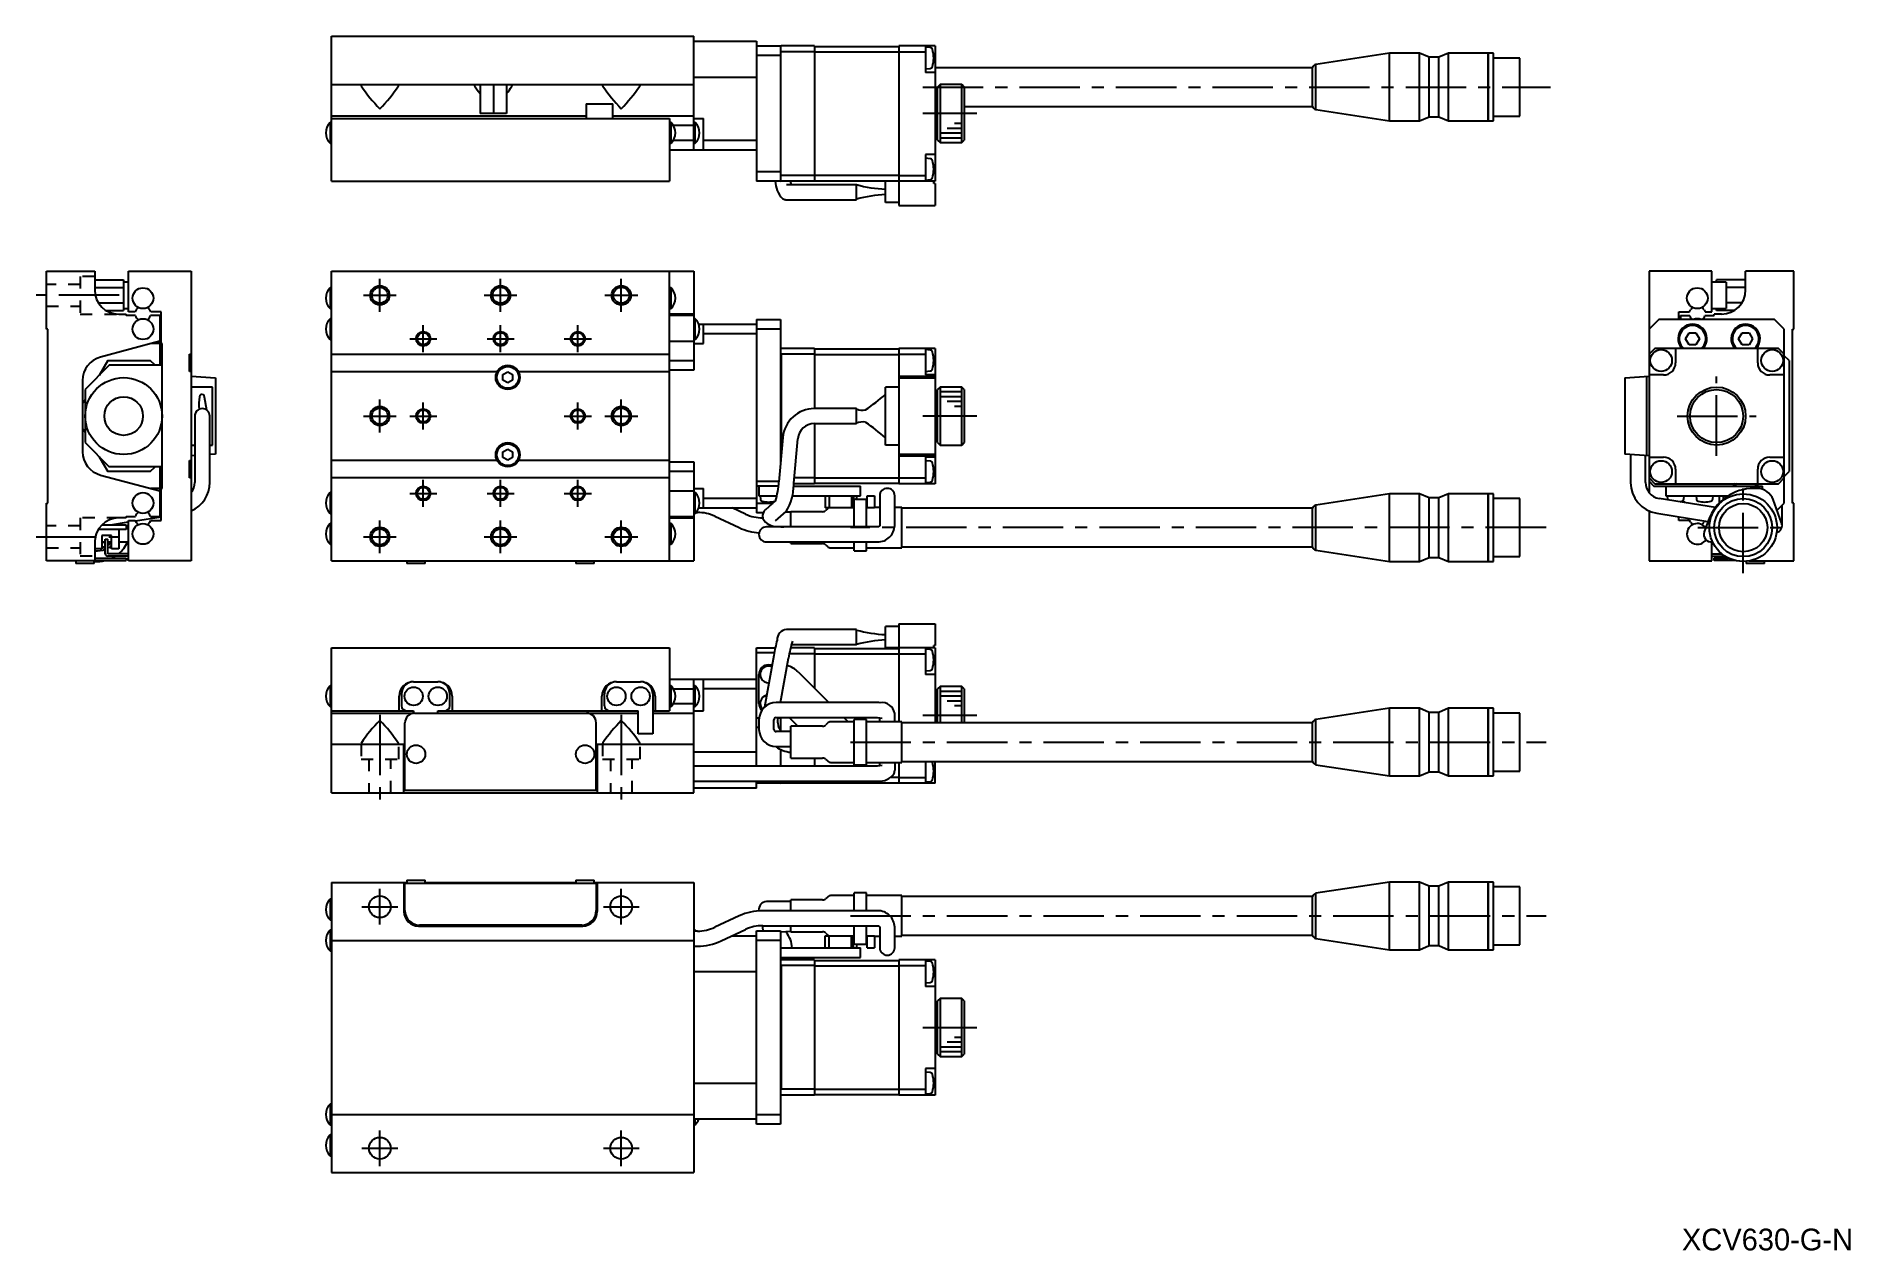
# Model space of a CAD drawing. Extents: x 32 to 407, y 17 to 268.
import ezdxf

# ---------------------------------------------------------------- set-up
doc = ezdxf.new("R2010")
doc.units = 0
doc.header["$LTSCALE"] = 10
doc.linetypes.add('CENTER', pattern=[2, 1.25, -0.25, 0.25, -0.25])
doc.linetypes.add('DOT', pattern=[0.5, 0.25, -0.25])
doc.layers.add('1', color=7, linetype='CONTINUOUS')
doc.styles.get("Standard").update_dxf_attribs({"font": 'FGP教科書体NT-M'})

msp = doc.modelspace()

# ---------------------------------------------------------------- texts
at = {"layer": '1', "color": 7}
msp.add_text('XCV630-G-N', height=4.5, dxfattribs=at).set_placement((372.478125, 16.993359))

# ---------------------------------------------------------------- linework, layer by layer
at = {"layer": '1', "color": 7, "linetype": 'CONTINUOUS'}
for p, q in [((92.844871, 268.311825), (167.844871, 268.311825)), ((92.844871, 238.311825), (92.844871, 268.311825)), ((167.844871, 244.811825), (167.844871, 268.311825)), ((167.844871, 267.311825), (180.844871, 267.311825)), ((180.844871, 267.311825), (180.844871, 238.311825)), ((180.844871, 266.311825), (185.844871, 266.311825)), ((185.844871, 264.311825), (180.844871, 264.311825)), ((185.944871, 266.311825), (185.844871, 266.211825)), ((185.844871, 266.311825), (185.844871, 238.311825)), ((192.844871, 265.111825), (185.844871, 265.111825)), ((192.844871, 266.311825), (185.944871, 266.311825)), ((192.844871, 266.311825), (192.844871, 238.311825)), ((192.844871, 266.211825), (210.344871, 266.211825)), ((192.844871, 265.070404), (210.344871, 265.070404)), ((210.344871, 266.311825), (210.344871, 233.311825)), ((217.844871, 266.311825), (210.344871, 266.311825)), ((210.344871, 265.111825), (215.844871, 265.111825)), ((215.844871, 266.311825), (215.844871, 260.811825)), ((216.830151, 265.975624), (215.844871, 266.061825)), ((217.844871, 266.311825), (217.844871, 238.311825)), ((311.930657, 264.811824), (296.696675, 262.496151)), ((311.930657, 250.811826), (311.930657, 264.811824)), ((318.123656, 264.811824), (311.930657, 264.811824)), ((318.123656, 250.811826), (318.123656, 264.811824)), ((320.123656, 263.961825), (318.123656, 264.811824)), ((320.123656, 251.661825), (320.123656, 263.961825)), ((322.123656, 263.961825), (320.123656, 263.961825)), ((324.123656, 264.811824), (322.123656, 263.961825)), ((322.123656, 251.661825), (322.123656, 263.961825)), ((324.123656, 250.811826), (324.123656, 264.811824)), ((332.380656, 264.811824), (324.123656, 264.811824)), ((332.380656, 250.811826), (332.380656, 264.811824)), ((332.430656, 264.761824), (332.380656, 264.811824)), ((332.430656, 250.811826), (332.430656, 264.811824)), ((333.430658, 264.811824), (332.430656, 264.811824)), ((333.430658, 250.811826), (333.430658, 264.811824)), ((338.930659, 263.811823), (333.430658, 263.811823)), ((338.930659, 251.811827), (338.930659, 263.811823)), ((180.844871, 259.811825), (167.844871, 259.811825)), ((215.844871, 261.561825), (216.830151, 261.648026)), ((217.844871, 260.811825), (215.844871, 260.811825)), ((295.973001, 261.811825), (217.844871, 261.811825)), ((295.973001, 253.811825), (295.973001, 261.811825)), ((296.696675, 253.1275), (296.696675, 262.496151)), ((92.844871, 258.311825), (167.844871, 258.311825)), ((99.103214, 258.311825), (98.944871, 258.189307)), ((98.944871, 258.189307), (98.964642, 258.083965)), ((106.744871, 258.189323), (106.586528, 258.311825)), ((106.721617, 258.073507), (106.744871, 258.189323)), ((122.603214, 258.311825), (122.444871, 258.189308)), ((122.444871, 258.189308), (122.474888, 258.05464)), ((123.594871, 258.311825), (123.594871, 252.311825)), ((126.344871, 258.311825), (126.344871, 252.311825)), ((129.094871, 258.311825), (129.094871, 252.311825)), ((130.244871, 258.189307), (130.086528, 258.311825)), ((130.173891, 257.960684), (130.22815, 258.093689)), ((130.22815, 258.093689), (130.244871, 258.189307)), ((149.103214, 258.311825), (148.944871, 258.189308)), ((148.944871, 258.189308), (148.974888, 258.05464)), ((156.744871, 258.189307), (156.586528, 258.311825)), ((156.673891, 257.960684), (156.72815, 258.093689)), ((156.72815, 258.093689), (156.744871, 258.189307)), ((218.844871, 258.311825), (218.344871, 257.811825)), ((218.344871, 246.811825), (218.344871, 257.811825)), ((223.344871, 258.311825), (218.844871, 258.311825)), ((218.844871, 258.311825), (218.844871, 246.311825)), ((223.844871, 257.811825), (223.344871, 258.311825)), ((223.344871, 246.311825), (223.344871, 258.311825)), ((223.844871, 257.811825), (223.844871, 246.811825)), ((145.594871, 251.811825), (92.844871, 251.811825)), ((129.094871, 252.311825), (123.594871, 252.311825)), ((145.594871, 254.311825), (151.094871, 254.311825)), ((145.594871, 254.311825), (145.594871, 251.311825)), ((151.094871, 251.311825), (151.094871, 254.311825)), ((167.844871, 251.811825), (151.094871, 251.811825)), ((218.344871, 254.811825), (217.844871, 254.811825)), ((223.844871, 253.811825), (295.973001, 253.811825)), ((296.696675, 253.1275), (311.930657, 250.811826)), ((333.430658, 251.811827), (338.930659, 251.811827)), ((92.552623, 250.461825), (92.552623, 246.161825)), ((92.844871, 250.461825), (92.552623, 250.461825)), ((92.844871, 251.311825), (162.844871, 251.311825)), ((162.844871, 251.311825), (162.844871, 238.311825)), ((163.137119, 250.461825), (162.844871, 250.461825)), ((163.137119, 246.161825), (163.137119, 250.461825)), ((167.844871, 249.848105), (163.62166, 249.848105)), ((167.844871, 251.311825), (169.844871, 251.311825)), ((168.137119, 250.461825), (167.844871, 250.461825)), ((168.137119, 246.161825), (168.137119, 250.461825)), ((169.844871, 244.811825), (169.844871, 251.311825)), ((217.844871, 249.811825), (218.344871, 249.811825)), ((311.930657, 250.811826), (318.123656, 250.811826)), ((318.123656, 250.811826), (320.123656, 251.661825)), ((320.123656, 251.661825), (322.123656, 251.661825)), ((322.123656, 251.661825), (324.123656, 250.811826)), ((324.123656, 250.811826), (332.380656, 250.811826)), ((332.380656, 250.811826), (332.430656, 250.861826)), ((332.430656, 250.811826), (333.430658, 250.811826)), ((92.552623, 246.161825), (92.844871, 246.161825)), ((162.844871, 246.161825), (163.137119, 246.161825)), ((162.844871, 244.811825), (180.844871, 244.811825)), ((167.844871, 246.775545), (163.62166, 246.775545)), ((167.844871, 246.161825), (168.137119, 246.161825)), ((169.844871, 246.811825), (180.844871, 246.811825)), ((218.344871, 246.811825), (218.844871, 246.311825)), ((218.844871, 246.311825), (223.344871, 246.311825)), ((223.344871, 246.311825), (223.844871, 246.811825)), ((217.844871, 243.811825), (215.844871, 243.811825)), ((215.844871, 243.811825), (215.844871, 238.311825)), ((216.830151, 242.975624), (215.844871, 243.061825)), ((92.844871, 238.311825), (162.844871, 238.311825)), ((180.844871, 240.311825), (185.844871, 240.311825)), ((185.844871, 238.311825), (180.844871, 238.311825)), ((192.844871, 239.511825), (185.844871, 239.511825)), ((185.844871, 238.411825), (185.944871, 238.311825)), ((192.844871, 238.311825), (185.944871, 238.311825)), ((201.544871, 237.586825), (187.043634, 237.586825)), ((188.073769, 237.58601), (187.893843, 238.311043)), ((192.844871, 239.553246), (210.344871, 239.553246)), ((192.844871, 238.411825), (210.344871, 238.411825)), ((201.544871, 234.486825), (201.544871, 237.611825)), ((207.544871, 233.911825), (207.544871, 238.311825)), ((217.844871, 238.311825), (207.544871, 238.311825)), ((210.344871, 239.511825), (215.844871, 239.511825)), ((215.844871, 238.561825), (216.830151, 238.648026)), ((217.544871, 237.811825), (217.544871, 238.311825)), ((217.844871, 237.811825), (217.544871, 237.811825)), ((217.844871, 237.811825), (217.844871, 233.311825)), ((186.197452, 234.729497), (186.330415, 234.655247)), ((186.330415, 234.655247), (186.482416, 234.588999)), ((186.482416, 234.588999), (186.642752, 234.538163)), ((186.642752, 234.538163), (186.807838, 234.50441)), ((186.807838, 234.50441), (186.940571, 234.490171)), ((186.940571, 234.490171), (187.043634, 234.486825)), ((187.043634, 234.486825), (201.544871, 234.486825)), ((210.344871, 233.911825), (207.544871, 233.911825)), ((210.344871, 233.311825), (217.844871, 233.311825)), ((33.789491, 207.701919), (33.789491, 219.701919)), ((33.789491, 219.701919), (43.789491, 219.701919)), ((43.789491, 219.701919), (43.789491, 215.801919)), ((50.789491, 211.301919), (50.789491, 219.701919)), ((50.789491, 219.701919), (63.789491, 219.701919)), ((63.789491, 219.701919), (63.789491, 159.701919)), ((92.844871, 219.701919), (167.844871, 219.701919)), ((92.844871, 159.701919), (92.844871, 219.701919)), ((162.844871, 159.701919), (162.844871, 219.701919)), ((167.844871, 219.701919), (167.844871, 199.201919)), ((378.670405, 219.701919), (365.670405, 219.701919)), ((365.670405, 219.701919), (365.670405, 173.866404)), ((378.670405, 211.301919), (378.670405, 219.701919)), ((395.670405, 219.701919), (385.670405, 219.701919)), ((385.670405, 215.801919), (385.670405, 219.701919)), ((395.670405, 207.701919), (395.670405, 219.701919)), ((43.789491, 217.877345), (49.789491, 217.877345)), ((43.789491, 216.289632), (49.789491, 216.289632)), ((49.789491, 217.877345), (49.789491, 211.526492)), ((50.789491, 217.451919), (49.789491, 217.451919)), ((92.844871, 216.251919), (92.552623, 216.251919)), ((92.552623, 216.251919), (92.552623, 211.951919)), ((163.137119, 216.251919), (162.844871, 216.251919)), ((163.137119, 211.951919), (163.137119, 216.251919)), ((381.670405, 217.451919), (378.670405, 217.451919)), ((379.670405, 217.451919), (379.670405, 217.877345)), ((385.670405, 217.877345), (379.670405, 217.877345)), ((381.670405, 217.451919), (381.670405, 211.951919)), ((385.670405, 216.289632), (381.670405, 216.289632)), ((44.573586, 213.114206), (49.789491, 213.114206)), ((46.198123, 211.526492), (49.789491, 211.526492)), ((48.789491, 210.801919), (50.289491, 210.801919)), ((49.789491, 211.951919), (50.789491, 211.951919)), ((50.289491, 210.501919), (50.289491, 210.801919)), ((52.253211, 210.501919), (50.289491, 210.501919)), ((52.180951, 211.301919), (50.789491, 211.301919)), ((52.388852, 211.662014), (52.180951, 211.301919)), ((55.398032, 211.301919), (55.190131, 211.662014)), ((57.289491, 210.501919), (55.325771, 210.501919)), ((57.589491, 211.301919), (55.398032, 211.301919)), ((57.289491, 210.501919), (57.289491, 200.201919)), ((57.589491, 204.701919), (57.589491, 211.301919)), ((92.552623, 211.951919), (92.844871, 211.951919)), ((162.844871, 211.951919), (163.137119, 211.951919)), ((167.844871, 210.801919), (162.844871, 210.801919)), ((167.844871, 210.501919), (162.844871, 210.501919)), ((371.870405, 211.301919), (374.061864, 211.301919)), ((371.870405, 209.701919), (371.870405, 211.301919)), ((372.170405, 210.501919), (372.170405, 209.701919)), ((372.170405, 210.501919), (374.134125, 210.501919)), ((374.061864, 211.301919), (374.269765, 211.662014)), ((377.071044, 211.662014), (377.278945, 211.301919)), ((377.206685, 210.501919), (379.170405, 210.501919)), ((377.278945, 211.301919), (378.670405, 211.301919)), ((378.670405, 211.951919), (381.670405, 211.951919)), ((379.170405, 210.501919), (379.170405, 210.801919)), ((380.670405, 210.801919), (379.170405, 210.801919)), ((379.670405, 211.526492), (379.670405, 211.951919)), ((383.260178, 211.526492), (379.670405, 211.526492)), ((384.886307, 213.114206), (381.670405, 213.114206)), ((34.089491, 207.701919), (33.789491, 207.701919)), ((34.089491, 171.701919), (34.089491, 207.701919)), ((52.750186, 209.701919), (53.000505, 209.701919)), ((54.578478, 209.701919), (54.828797, 209.701919)), ((57.289491, 209.701919), (57.589491, 209.701919)), ((92.844871, 209.851919), (92.552623, 209.851919)), ((92.552623, 209.851919), (92.552623, 205.551919)), ((168.137119, 209.851919), (167.844871, 209.851919)), ((168.137119, 205.551919), (168.137119, 209.851919)), ((168.873298, 208.701919), (180.844871, 208.701919)), ((169.844871, 204.701919), (169.844871, 208.701919)), ((180.844871, 206.701919), (169.844871, 206.701919)), ((180.844871, 209.701919), (185.844871, 209.701919)), ((180.844871, 209.701919), (180.844871, 169.701919)), ((185.844871, 207.701919), (180.844871, 207.701919)), ((185.844871, 209.701919), (185.844871, 180.054049)), ((367.670405, 209.701919), (365.670405, 207.701919)), ((391.670405, 209.701919), (367.670405, 209.701919)), ((373.227029, 205.701919), (373.948717, 206.951919)), ((373.948717, 206.951919), (375.392093, 206.951919)), ((375.392093, 206.951919), (376.11378, 205.701919)), ((384.227029, 205.701919), (384.948717, 206.951919)), ((384.948717, 206.951919), (386.392093, 206.951919)), ((386.392093, 206.951919), (387.11378, 205.701919)), ((393.670405, 207.701919), (391.670405, 209.701919)), ((393.670405, 171.701919), (393.670405, 207.701919)), ((395.370405, 207.701919), (395.670405, 207.701919)), ((395.370405, 171.701919), (395.370405, 207.701919)), ((57.289491, 205.201919), (44.995396, 201.907726)), ((57.289491, 204.701919), (55.423466, 204.701919)), ((57.789491, 204.701919), (57.589491, 204.701919)), ((57.789491, 174.701919), (57.789491, 204.701919)), ((92.552623, 205.551919), (92.844871, 205.551919)), ((162.844871, 205.201919), (167.844871, 205.201919)), ((167.844871, 205.551919), (168.137119, 205.551919)), ((167.844871, 204.701919), (169.844871, 204.701919)), ((192.844871, 203.701919), (185.844871, 203.701919)), ((192.844871, 203.701919), (192.844871, 191.251919)), ((192.844871, 203.601919), (210.344871, 203.601919)), ((217.844871, 203.701919), (210.344871, 203.701919)), ((210.344871, 203.701919), (210.344871, 175.701919)), ((215.844871, 203.701919), (215.844871, 198.201919)), ((216.830151, 203.365718), (215.844871, 203.451919)), ((217.844871, 203.701919), (217.844871, 175.701919)), ((366.870405, 203.701919), (365.670405, 202.501919)), ((392.470405, 203.701919), (366.870405, 203.701919)), ((371.170405, 203.701919), (371.170405, 200.701919)), ((373.948717, 204.451919), (373.227029, 205.701919)), ((375.392093, 204.451919), (373.948717, 204.451919)), ((376.11378, 205.701919), (375.392093, 204.451919)), ((384.948717, 204.451919), (384.227029, 205.701919)), ((386.392093, 204.451919), (384.948717, 204.451919)), ((387.11378, 205.701919), (386.392093, 204.451919)), ((388.170405, 200.701919), (388.170405, 203.701919)), ((393.670405, 202.501919), (392.470405, 203.701919)), ((46.789491, 200.201919), (41.789491, 195.201919)), ((46.485644, 201.201919), (44.704555, 198.116982)), ((46.485644, 201.201919), (55.289491, 201.201919)), ((57.789491, 200.201919), (46.789491, 200.201919)), ((56.289491, 200.201919), (55.289491, 201.201919)), ((63.439491, 198.901919), (63.439491, 202.501919)), ((63.439491, 202.501919), (63.789491, 202.501919)), ((63.789491, 199.951919), (63.439491, 199.951919)), ((92.844871, 202.501919), (162.844871, 202.501919)), ((162.844871, 201.201919), (167.844871, 201.201919)), ((167.844871, 199.201919), (162.844871, 199.201919)), ((185.844871, 202.601919), (185.944871, 202.501919)), ((185.944871, 202.501919), (185.944871, 181.197054)), ((192.844871, 202.501919), (185.944871, 202.501919)), ((192.844871, 202.460497), (210.344871, 202.460497)), ((210.344871, 202.501919), (215.844871, 202.501919)), ((394.670405, 201.201919), (393.670405, 202.201919)), ((394.670405, 201.201919), (394.670405, 178.201919)), ((41.289491, 197.078097), (41.289491, 182.325741)), ((63.789491, 198.901919), (63.439491, 198.901919)), ((63.789491, 197.951919), (68.789491, 197.602285)), ((68.189491, 195.701919), (63.789491, 195.701919)), ((68.189491, 183.701919), (68.189491, 195.701919)), ((68.789491, 197.602285), (68.789491, 181.801553)), ((92.844871, 198.901919), (127.1517, 198.901919)), ((128.344871, 198.279269), (129.344871, 198.856619)), ((128.344871, 197.124569), (128.344871, 198.279269)), ((129.344871, 196.547218), (128.344871, 197.124569)), ((129.344871, 198.856619), (130.344871, 198.279269)), ((130.344871, 197.124569), (129.344871, 196.547218)), ((130.344871, 198.279269), (130.344871, 197.124569)), ((131.538042, 198.901919), (162.844871, 198.901919)), ((207.544871, 183.701919), (207.544871, 195.701919)), ((210.344871, 195.701919), (207.544871, 195.701919)), ((210.344871, 197.951919), (217.544871, 197.951919)), ((210.344871, 197.602285), (217.844871, 197.602285)), ((215.844871, 198.951919), (216.830151, 199.03812)), ((217.844871, 198.201919), (215.844871, 198.201919)), ((217.544871, 197.916955), (217.544871, 197.951919)), ((217.844871, 197.916955), (217.544871, 197.916955)), ((218.844871, 195.701919), (218.344871, 195.201919)), ((218.844871, 195.701919), (218.844871, 183.701919)), ((223.344871, 195.701919), (218.844871, 195.701919)), ((223.344871, 183.701919), (223.344871, 195.701919)), ((223.844871, 195.201919), (223.344871, 195.701919)), ((360.670405, 197.602279), (365.670405, 197.951919)), ((360.670405, 197.602285), (360.670405, 181.801553)), ((365.170405, 197.916955), (365.170405, 181.486882)), ((368.670405, 198.201919), (365.670405, 198.201919)), ((393.670405, 198.201919), (390.670405, 198.201919)), ((41.789491, 193.067944), (41.289491, 192.201919)), ((41.789491, 195.201919), (41.789491, 184.201919)), ((66.99787, 190.933727), (66.509091, 193.590328)), ((218.344871, 192.201919), (217.844871, 192.201919)), ((218.344871, 184.201919), (218.344871, 195.201919)), ((223.844871, 195.201919), (223.844871, 184.201919)), ((64.514491, 189.701919), (64.514491, 175.971713)), ((67.614491, 175.971713), (67.614491, 189.701919)), ((201.544871, 191.251919), (192.826527, 191.251919)), ((192.826527, 188.151919), (201.544871, 188.151919)), ((192.844871, 188.151919), (192.844871, 175.701919)), ((201.544871, 188.151919), (201.544871, 191.251919)), ((203.398629, 188.442153), (203.491136, 188.402612)), ((41.289491, 187.201919), (41.789491, 186.335893)), ((41.789491, 184.201919), (46.789491, 179.201919)), ((186.301452, 185.272789), (185.499532, 176.106805)), ((188.587735, 175.836622), (189.389655, 185.002606)), ((217.844871, 187.201919), (218.344871, 187.201919)), ((218.344871, 184.201919), (218.844871, 183.701919)), ((223.344871, 183.701919), (223.844871, 184.201919)), ((44.704555, 181.286855), (46.485644, 178.201919)), ((63.439491, 176.901919), (63.439491, 180.501919)), ((63.439491, 180.501919), (63.789491, 180.501919)), ((63.789491, 183.701919), (64.514491, 183.701919)), ((64.514491, 181.502616), (63.789491, 181.451919)), ((67.614491, 183.701919), (68.189491, 183.701919)), ((68.789491, 181.801553), (67.614491, 181.719389)), ((127.1517, 180.501919), (92.844871, 180.501919)), ((128.344871, 182.279269), (129.344871, 182.856619)), ((128.344871, 181.124569), (128.344871, 182.279269)), ((129.344871, 180.547218), (128.344871, 181.124569)), ((129.344871, 182.856619), (130.344871, 182.279269)), ((130.344871, 181.124569), (129.344871, 180.547218)), ((130.344871, 182.279269), (130.344871, 181.124569)), ((162.844871, 180.501919), (131.538042, 180.501919)), ((210.344871, 183.701919), (207.544871, 183.701919)), ((210.344871, 181.801553), (217.844871, 181.801553)), ((210.344871, 181.451919), (217.544871, 181.451919)), ((217.844871, 181.201919), (215.844871, 181.201919)), ((215.844871, 181.201919), (215.844871, 175.701919)), ((216.830151, 180.365718), (215.844871, 180.451919)), ((217.544871, 181.451919), (217.544871, 181.486882)), ((217.844871, 181.486882), (217.544871, 181.486882)), ((218.844871, 183.701919), (223.344871, 183.701919)), ((365.670405, 181.451919), (360.670405, 181.801549)), ((361.845405, 181.719389), (361.845405, 175.971713)), ((364.945405, 175.971713), (364.945405, 181.502616)), ((365.670405, 181.201919), (368.670405, 181.201919)), ((390.670405, 181.201919), (393.670405, 181.201919)), ((44.995396, 177.496112), (57.289491, 174.201919)), ((55.289491, 178.201919), (46.485644, 178.201919)), ((57.789491, 179.201919), (46.789491, 179.201919)), ((55.289491, 178.201919), (56.289491, 179.201919)), ((57.289491, 179.201919), (57.289491, 168.901919)), ((63.439491, 179.451919), (63.789491, 179.451919)), ((63.789491, 176.901919), (63.439491, 176.901919)), ((162.844871, 176.901919), (92.844871, 176.901919)), ((162.844871, 180.201919), (167.844871, 180.201919)), ((167.844871, 178.201919), (162.844871, 178.201919)), ((167.844871, 180.201919), (167.844871, 159.701919)), ((192.844871, 176.901919), (188.680937, 176.901919)), ((192.844871, 176.94334), (210.344871, 176.94334)), ((210.344871, 176.901919), (215.844871, 176.901919)), ((365.670405, 176.901919), (366.870405, 175.701919)), ((371.170405, 178.701919), (371.170405, 175.701919)), ((388.170405, 175.701919), (388.170405, 178.701919)), ((392.470405, 175.701919), (393.670405, 176.901919)), ((393.670405, 177.201919), (394.670405, 178.201919)), ((57.289491, 174.701919), (55.423466, 174.701919)), ((57.789472, 175.201919), (57.289491, 175.201919)), ((57.289491, 173.201919), (57.589491, 173.201919)), ((57.589491, 168.101919), (57.589491, 174.701919)), ((57.589491, 174.701919), (57.789491, 174.701919)), ((92.844871, 173.851919), (92.552623, 173.851919)), ((92.552623, 173.851919), (92.552623, 169.551919)), ((162.844871, 174.201919), (167.844871, 174.201919)), ((167.844871, 174.701919), (169.844871, 174.701919)), ((168.137119, 173.851919), (167.844871, 173.851919)), ((168.137119, 169.551919), (168.137119, 173.851919)), ((169.844871, 170.701919), (169.844871, 174.701919)), ((180.844871, 176.201919), (185.507853, 176.201919)), ((185.405969, 175.201919), (180.844871, 175.201919)), ((181.344871, 175.201919), (181.344871, 173.201919)), ((181.344871, 173.201919), (185.079233, 173.201919)), ((181.594871, 173.201919), (181.654607, 172.519131)), ((188.240729, 173.201919), (202.344871, 173.201919)), ((188.526697, 175.201919), (202.344871, 175.201919)), ((188.555626, 175.490949), (188.581275, 175.763725)), ((192.844871, 175.701919), (188.575463, 175.701919)), ((188.581275, 175.763725), (188.587735, 175.836622)), ((192.844871, 175.801919), (210.344871, 175.801919)), ((195.044871, 173.201919), (195.044871, 170.701919)), ((195.862116, 173.201919), (195.862116, 170.701919)), ((200.52955, 173.201919), (200.52955, 170.701919)), ((200.944871, 173.201919), (200.944871, 170.701919)), ((201.644871, 172.471919), (201.644871, 173.201919)), ((202.344871, 173.201919), (202.344871, 175.201919)), ((203.744871, 170.701919), (203.744871, 173.201919)), ((203.744871, 173.201919), (205.244871, 173.201919)), ((205.244871, 173.201919), (205.244871, 170.701919)), ((206.357949, 173.183738), (206.357949, 167.075736)), ((209.457949, 167.075736), (209.457949, 173.183738)), ((217.844871, 175.701919), (210.344871, 175.701919)), ((215.844871, 175.951919), (216.830151, 176.03812)), ((311.930657, 173.601918), (296.696675, 171.286244)), ((318.123656, 173.601918), (311.930657, 173.601918)), ((311.930657, 159.60192), (311.930657, 173.601918)), ((320.123656, 172.751919), (318.123656, 173.601918)), ((318.123656, 159.60192), (318.123656, 173.601918)), ((324.123656, 173.601918), (322.123656, 172.751919)), ((332.380656, 173.601918), (324.123656, 173.601918)), ((324.123656, 159.60192), (324.123656, 173.601918)), ((332.430656, 173.551918), (332.380656, 173.601918)), ((332.380656, 159.60192), (332.380656, 173.601918)), ((333.430658, 173.601918), (332.430656, 173.601918)), ((332.430656, 159.60192), (332.430656, 173.601918)), ((333.430658, 159.60192), (333.430658, 173.601918)), ((365.670405, 176.201919), (366.670405, 175.201919)), ((366.670405, 175.201919), (389.170405, 175.201919)), ((366.870405, 175.701919), (392.470405, 175.701919)), ((369.170405, 175.201919), (369.170405, 173.201919)), ((369.170405, 173.201919), (382.065831, 173.201919)), ((369.420405, 173.201919), (369.480141, 172.519131)), ((372.860669, 172.519131), (372.920405, 173.201919)), ((375.420405, 173.201919), (375.480141, 172.519131)), ((378.860669, 172.519131), (378.920405, 173.201919)), ((380.170405, 173.201919), (380.170405, 171.701919)), ((381.120405, 172.531111), (381.120405, 173.201919)), ((388.046859, 174.733738), (387.399038, 174.733738)), ((389.170405, 174.551251), (389.170405, 175.201919)), ((33.789491, 159.701919), (33.789491, 171.701919)), ((33.789491, 171.701919), (34.089491, 171.701919)), ((57.442604, 171.974163), (57.289491, 171.949912)), ((92.552623, 169.551919), (92.844871, 169.551919)), ((167.844871, 169.551919), (168.137119, 169.551919)), ((168.324674, 169.751919), (168.627924, 169.751919)), ((168.873298, 170.701919), (180.844871, 170.701919)), ((169.844871, 172.701919), (180.844871, 172.701919)), ((178.553771, 169.417435), (175.799188, 170.701919)), ((180.844871, 171.701919), (184.263297, 171.701919)), ((182.241237, 169.701919), (180.844871, 169.701919)), ((182.103666, 169.215302), (182.091067, 169.030851)), ((182.136962, 169.399138), (182.103666, 169.215302)), ((182.19103, 169.579825), (182.136962, 169.399138)), ((182.265425, 169.754637), (182.19103, 169.579825)), ((182.359015, 169.920731), (182.265425, 169.754637)), ((182.457685, 170.060012), (182.359015, 169.920731)), ((182.569142, 170.189314), (182.457685, 170.060012)), ((182.648479, 170.26828), (182.569142, 170.189314)), ((182.68823, 170.304544), (182.661406, 170.280296)), ((184.781459, 172.161623), (182.68823, 170.304544)), ((184.745548, 167.985613), (186.972392, 169.961233)), ((187.930548, 169.785429), (186.82794, 169.833366)), ((187.930657, 166.746351), (187.930657, 169.901919)), ((194.516444, 169.901919), (187.930657, 169.901919)), ((201.094871, 170.701919), (195.044871, 170.701919)), ((195.537764, 170.509026), (195.223551, 170.194812)), ((201.094871, 170.771919), (200.944871, 170.771919)), ((201.399996, 172.471919), (201.094871, 172.356644)), ((201.094871, 166.746351), (201.094871, 172.356644)), ((201.399996, 172.471919), (203.594871, 172.471919)), ((203.594871, 166.746351), (203.594871, 172.471919)), ((203.594871, 171.971919), (203.744871, 171.971919)), ((203.744871, 170.771919), (203.594871, 170.771919)), ((205.244871, 170.701919), (203.594871, 170.701919)), ((206.357949, 170.801919), (205.244871, 170.801919)), ((210.930657, 170.801919), (209.457949, 170.801919)), ((210.930657, 162.401919), (210.930657, 170.801919)), ((295.973001, 170.601919), (210.930657, 170.601919)), ((295.973001, 162.601919), (295.973001, 170.601919)), ((296.696675, 161.917593), (296.696675, 171.286244)), ((322.123656, 172.751919), (320.123656, 172.751919)), ((320.123656, 160.451919), (320.123656, 172.751919)), ((322.123656, 160.451919), (322.123656, 172.751919)), ((338.930659, 172.601917), (333.430658, 172.601917)), ((338.930659, 160.601921), (338.930659, 172.601917)), ((365.670405, 170.057197), (365.670405, 159.701919)), ((367.255074, 169.589782), (377.87736, 167.907377)), ((379.425135, 170.800875), (367.740021, 172.651616)), ((372.170405, 172.002939), (372.170405, 171.949912)), ((372.688653, 172.18367), (373.063933, 171.808391)), ((380.170405, 171.701919), (380.188168, 171.684156)), ((393.126928, 167.605867), (391.382768, 172.39791)), ((392.178937, 170.210451), (393.670405, 171.701919)), ((393.220405, 167.075736), (393.220405, 171.251919)), ((395.670405, 171.701919), (395.370405, 171.701919)), ((395.670405, 159.701919), (395.670405, 171.701919)), ((50.289491, 166.201919), (44.518704, 166.201919)), ((45.319621, 167.201919), (50.289491, 167.201919)), ((47.128448, 167.201919), (50.789491, 167.78177)), ((50.289491, 168.601919), (48.789491, 168.601919)), ((48.789491, 166.201919), (48.789491, 162.201919)), ((50.289491, 168.901919), (52.253211, 168.901919)), ((50.289491, 168.601919), (50.289491, 168.901919)), ((50.289491, 167.201919), (50.289491, 166.201919)), ((50.789491, 166.746351), (50.289491, 166.746351)), ((50.789491, 159.701919), (50.789491, 168.101919)), ((50.789491, 168.101919), (52.180951, 168.101919)), ((52.180951, 168.101919), (52.388852, 167.741824)), ((52.233723, 168.010515), (57.589491, 168.858785)), ((55.190131, 167.741824), (55.398032, 168.101919)), ((55.325771, 168.901919), (57.289491, 168.901919)), ((55.398032, 168.101919), (57.589491, 168.101919)), ((92.844871, 167.451919), (92.552623, 167.451919)), ((92.552623, 167.451919), (92.552623, 163.151919)), ((162.844871, 168.901919), (167.844871, 168.901919)), ((162.844871, 168.601919), (167.844871, 168.601919)), ((163.137119, 167.451919), (162.844871, 167.451919)), ((163.137119, 163.151919), (163.137119, 167.451919)), ((172.199049, 168.96022), (177.243655, 166.607881)), ((182.091067, 169.030851), (182.098712, 168.848073)), ((182.098712, 168.848073), (182.125868, 168.669059)), ((182.136069, 168.625736), (182.124896, 168.625736)), ((182.125868, 168.669059), (182.171559, 168.495763)), ((205.907949, 166.746351), (182.907949, 166.746351)), ((205.913146, 166.746374), (205.907949, 166.746351)), ((205.929448, 166.746751), (205.913146, 166.746374)), ((205.94668, 166.74765), (205.929448, 166.746751)), ((205.9639, 166.749067), (205.94668, 166.74765)), ((205.981094, 166.751004), (205.9639, 166.749067)), ((205.998248, 166.753465), (205.981094, 166.751004)), ((206.015347, 166.756454), (205.998248, 166.753465)), ((206.032377, 166.759975), (206.015347, 166.756454)), ((206.049324, 166.764034), (206.032377, 166.759975)), ((206.066172, 166.768635), (206.049324, 166.764034)), ((206.082906, 166.773787), (206.066172, 166.768635)), ((206.09951, 166.779498), (206.082906, 166.773787)), ((206.115967, 166.785776), (206.09951, 166.779498)), ((206.132262, 166.792632), (206.115967, 166.785776)), ((206.148375, 166.80008), (206.132262, 166.792632)), ((206.164289, 166.808134), (206.148375, 166.80008)), ((206.179985, 166.816812), (206.164289, 166.808134)), ((206.19544, 166.826136), (206.179985, 166.816812)), ((206.210634, 166.836133), (206.19544, 166.826136)), ((206.225544, 166.846835), (206.210634, 166.836133)), ((206.240143, 166.858284), (206.225544, 166.846835)), ((206.254405, 166.870534), (206.240143, 166.858284)), ((206.268254, 166.883612), (206.254405, 166.870534)), ((206.28027, 166.896083), (206.268254, 166.883612)), ((206.291834, 166.909283), (206.28027, 166.896083)), ((206.302903, 166.923284), (206.291834, 166.909283)), ((206.313425, 166.938184), (206.302903, 166.923284)), ((206.323333, 166.954126), (206.313425, 166.938184)), ((206.332538, 166.971321), (206.323333, 166.954126)), ((206.340911, 166.9901), (206.332538, 166.971321)), ((206.348231, 167.010994), (206.340911, 166.9901)), ((206.354095, 167.034938), (206.348231, 167.010994)), ((206.357613, 167.063694), (206.354095, 167.034938)), ((206.357949, 167.075736), (206.357613, 167.063694)), ((371.870405, 168.101919), (371.870405, 168.858785)), ((374.061864, 168.101919), (371.870405, 168.101919)), ((374.269765, 167.741824), (374.061864, 168.101919)), ((377.226173, 168.010515), (377.071044, 167.741824)), ((377.955127, 168.121041), (377.083579, 165.726482)), ((43.789491, 163.601919), (43.789491, 159.701919)), ((45.289491, 162.201919), (43.789491, 162.201919)), ((47.289491, 165.001919), (45.289491, 165.001919)), ((45.289491, 165.001919), (45.289491, 162.201919)), ((45.289491, 163.646351), (45.989491, 163.646351)), ((45.989491, 164.201919), (46.489491, 164.201919)), ((45.989491, 161.201919), (45.989491, 164.201919)), ((46.489491, 161.201919), (46.489491, 164.201919)), ((46.489491, 163.646351), (47.289491, 163.646351)), ((47.289491, 162.201919), (47.289491, 165.001919)), ((48.789491, 162.201919), (47.289491, 162.201919)), ((48.789491, 163.646351), (50.789491, 163.646351)), ((92.552623, 163.151919), (92.844871, 163.151919)), ((162.844871, 163.151919), (163.137119, 163.151919)), ((182.907949, 163.646351), (205.907949, 163.646351)), ((187.930657, 163.301919), (187.930657, 163.646351)), ((187.930657, 163.301919), (194.516444, 163.301919)), ((195.223551, 163.009026), (195.537764, 162.694812)), ((196.244871, 162.401919), (201.094871, 162.401919)), ((201.094871, 161.801919), (201.094871, 163.646351)), ((201.094871, 161.801919), (203.594871, 161.801919)), ((203.594871, 161.801919), (203.594871, 163.646351)), ((203.594871, 162.401919), (210.930657, 162.401919)), ((210.930657, 162.601919), (295.973001, 162.601919)), ((296.696675, 161.917593), (311.930657, 159.60192)), ((378.824965, 163.646351), (378.540103, 163.646351)), ((378.670405, 159.701919), (378.670405, 163.646351)), ((43.789491, 159.701919), (33.789491, 159.701919)), ((39.889491, 159.701919), (39.889491, 159.201919)), ((43.689491, 159.201919), (39.889491, 159.201919)), ((43.689491, 159.201919), (43.689491, 159.701919)), ((43.789491, 160.301919), (50.289491, 160.301919)), ((43.789491, 159.801919), (50.289491, 159.801919)), ((50.789491, 161.201919), (46.489491, 161.201919)), ((50.789491, 160.701919), (46.489491, 160.701919)), ((50.289491, 160.301919), (50.289491, 159.801919)), ((63.789491, 159.701919), (50.789491, 159.701919)), ((92.844871, 159.701919), (167.844871, 159.701919)), ((108.444871, 159.701919), (108.444871, 159.201919)), ((112.244871, 159.201919), (108.444871, 159.201919)), ((112.244871, 159.201919), (112.244871, 159.701919)), ((143.444871, 159.701919), (143.444871, 159.201919)), ((147.244871, 159.201919), (143.444871, 159.201919)), ((147.244871, 159.201919), (147.244871, 159.701919)), ((311.930657, 159.60192), (318.123656, 159.60192)), ((318.123656, 159.60192), (320.123656, 160.451919)), ((320.123656, 160.451919), (322.123656, 160.451919)), ((322.123656, 160.451919), (324.123656, 159.60192)), ((324.123656, 159.60192), (332.380656, 159.60192)), ((332.380656, 159.60192), (332.430656, 159.65192)), ((332.430656, 159.60192), (333.430658, 159.60192)), ((333.430658, 160.601921), (338.930659, 160.601921)), ((365.670405, 159.701919), (378.670405, 159.701919)), ((378.670405, 161.201919), (380.716195, 161.201919)), ((378.670405, 160.701919), (381.403445, 160.701919)), ((379.170405, 159.801919), (379.170405, 160.301919)), ((379.170405, 160.301919), (382.119178, 160.301919)), ((383.509085, 159.801919), (379.170405, 159.801919)), ((385.770405, 159.627682), (385.770405, 159.201919)), ((389.570405, 159.201919), (385.770405, 159.201919)), ((386.349381, 159.701919), (395.670405, 159.701919)), ((389.570405, 159.201919), (389.570405, 159.701919)), ((210.344871, 146.707647), (217.844871, 146.707647)), ((210.344871, 146.707647), (210.344871, 126.407647)), ((217.844871, 146.707647), (217.844871, 142.207647)), ((201.544871, 145.532647), (187.043634, 145.532647)), ((201.544871, 142.407647), (201.544871, 145.532647)), ((207.544871, 141.707647), (207.544871, 146.107647)), ((210.344871, 146.107647), (207.544871, 146.107647)), ((92.844871, 141.707647), (162.844871, 141.707647)), ((92.844871, 111.707647), (92.844871, 141.707647)), ((162.844871, 141.707647), (162.844871, 128.707647)), ((180.844871, 141.707647), (184.719432, 141.707647)), ((180.844871, 117.257647), (180.844871, 141.707647)), ((184.519906, 140.707647), (180.844871, 140.707647)), ((184.417858, 140.152911), (182.507764, 129.453596)), ((185.823582, 130.387949), (187.469608, 139.608098)), ((192.844871, 140.507647), (187.638376, 140.507647)), ((192.844871, 141.707647), (187.89376, 141.707647)), ((188.073395, 142.432647), (201.544871, 142.432647)), ((192.844871, 141.707647), (192.844871, 133.364501)), ((192.844871, 141.607647), (210.344871, 141.607647)), ((192.844871, 140.466226), (210.344871, 140.466226)), ((217.844871, 141.707647), (207.544871, 141.707647)), ((210.344871, 140.507647), (215.844871, 140.507647)), ((215.844871, 141.707647), (215.844871, 136.207647)), ((216.830151, 141.371446), (215.844871, 141.457647)), ((217.544871, 141.707647), (217.544871, 142.207647)), ((217.844871, 142.207647), (217.544871, 142.207647)), ((217.844871, 141.707647), (217.844871, 126.207647)), ((181.344871, 130.207647), (181.344871, 136.207647)), ((183.344871, 138.207647), (184.07058, 138.207647)), ((189.466191, 136.743181), (195.821423, 130.387949)), ((215.844871, 136.957647), (216.830151, 137.043848)), ((217.844871, 136.207647), (215.844871, 136.207647)), ((92.552623, 133.857647), (92.552623, 129.557647)), ((92.844871, 133.857647), (92.552623, 133.857647)), ((106.844871, 128.707647), (106.844871, 131.707647)), ((107.344871, 132.207647), (107.344871, 129.707647)), ((109.844871, 134.707647), (114.844871, 134.707647)), ((117.344871, 129.707647), (117.344871, 132.207647)), ((117.844871, 131.707647), (117.844871, 128.707647)), ((148.844871, 128.707647), (148.844871, 131.707647)), ((149.344871, 129.707647), (149.344871, 132.207647)), ((151.844871, 134.707647), (156.844871, 134.707647)), ((159.344871, 132.207647), (159.344871, 123.907647)), ((159.844871, 131.707647), (159.844871, 128.707647)), ((162.844871, 135.207647), (180.844871, 135.207647)), ((163.137119, 133.857647), (162.844871, 133.857647)), ((163.137119, 129.557647), (163.137119, 133.857647)), ((163.62166, 133.243927), (167.844871, 133.243927)), ((167.844871, 111.707647), (167.844871, 135.207647)), ((168.137119, 133.857647), (167.844871, 133.857647)), ((168.137119, 129.557647), (168.137119, 133.857647)), ((169.844871, 128.707647), (169.844871, 135.207647)), ((180.844871, 133.207647), (169.844871, 133.207647)), ((218.844871, 133.707647), (218.344871, 133.207647)), ((218.344871, 126.207647), (218.344871, 133.207647)), ((218.844871, 133.707647), (218.844871, 126.207647)), ((223.344871, 133.707647), (218.844871, 133.707647)), ((223.344871, 126.207647), (223.344871, 133.707647)), ((223.844871, 133.207647), (223.344871, 133.707647)), ((223.844871, 133.207647), (223.844871, 126.207647)), ((92.552623, 129.557647), (92.844871, 129.557647)), ((92.844871, 128.707647), (109.844871, 128.707647)), ((92.844871, 128.207647), (109.844871, 128.207647)), ((109.844871, 128.707647), (109.844871, 128.197622)), ((110.044871, 128.207647), (156.344871, 128.207647)), ((114.844871, 128.207647), (114.844871, 128.707647)), ((114.844871, 128.707647), (156.344871, 128.707647)), ((156.344871, 123.907647), (156.344871, 128.707647)), ((159.344871, 128.707647), (162.844871, 128.707647)), ((159.344871, 128.207647), (167.844871, 128.207647)), ((162.844871, 129.557647), (163.137119, 129.557647)), ((163.62166, 130.171367), (167.844871, 130.171367)), ((167.844871, 129.557647), (168.137119, 129.557647)), ((167.844871, 128.707647), (169.844871, 128.707647)), ((205.907949, 130.387949), (184.907949, 130.387949)), ((209.457949, 126.407647), (209.457949, 128.153909)), ((218.344871, 130.207647), (217.844871, 130.207647)), ((311.930657, 129.207646), (296.696675, 126.891972)), ((311.930657, 115.207648), (311.930657, 129.207646)), ((318.123656, 129.207646), (311.930657, 129.207646)), ((318.123656, 115.207648), (318.123656, 129.207646)), ((320.123656, 128.357647), (318.123656, 129.207646)), ((320.123656, 116.057647), (320.123656, 128.357647)), ((322.123656, 128.357647), (320.123656, 128.357647)), ((324.123656, 129.207646), (322.123656, 128.357647)), ((322.123656, 116.057647), (322.123656, 128.357647)), ((324.123656, 115.207648), (324.123656, 129.207646)), ((332.380656, 129.207646), (324.123656, 129.207646)), ((332.380656, 115.207648), (332.380656, 129.207646)), ((332.430656, 129.157646), (332.380656, 129.207646)), ((332.430656, 115.207648), (332.430656, 129.207646)), ((333.430658, 129.207646), (332.430656, 129.207646)), ((333.430658, 115.207648), (333.430658, 129.207646)), ((338.930659, 128.207645), (333.430658, 128.207645)), ((338.930659, 116.207649), (338.930659, 128.207645)), ((108.044871, 112.207647), (108.044871, 126.207647)), ((147.644871, 112.207647), (147.644871, 126.207647)), ((180.844871, 127.207647), (181.377252, 127.207647)), ((181.357949, 125.207647), (180.844871, 125.207647)), ((181.357949, 126.837949), (181.357949, 124.837949)), ((184.457949, 124.837949), (184.457949, 126.837949)), ((184.907949, 127.287949), (205.907949, 127.287949)), ((187.930657, 124.387949), (184.907949, 124.387949)), ((185.242764, 127.134521), (185.270154, 127.287949)), ((185.255819, 127.207647), (185.844871, 127.207647)), ((185.844871, 125.207647), (185.474118, 125.207647)), ((185.844871, 127.287949), (185.844871, 124.565315)), ((189.388017, 125.507647), (187.607715, 127.287949)), ((187.930657, 118.907647), (187.930657, 125.507647)), ((194.516444, 125.507647), (187.930657, 125.507647)), ((195.537764, 126.114754), (195.223551, 125.80054)), ((201.094871, 126.407647), (196.244871, 126.407647)), ((198.921423, 127.287949), (199.801725, 126.407647)), ((201.094871, 117.507647), (201.094871, 126.907647)), ((203.594871, 126.907647), (201.094871, 126.907647)), ((203.594871, 117.507647), (203.594871, 126.907647)), ((210.930657, 126.407647), (203.594871, 126.407647)), ((205.907949, 127.287949), (206.866032, 127.153491)), ((206.357949, 126.407647), (206.357949, 127.265723)), ((210.930657, 118.007647), (210.930657, 126.407647)), ((295.973001, 126.207647), (210.930657, 126.207647)), ((295.973001, 118.207647), (295.973001, 126.207647)), ((296.696675, 117.523321), (296.696675, 126.891972)), ((108.044871, 121.707647), (92.844871, 121.707647)), ((98.945354, 121.844396), (98.944871, 121.83017)), ((98.944871, 121.83017), (99.103214, 121.707647)), ((98.968143, 121.946017), (98.945354, 121.844396)), ((106.586528, 121.707647), (106.744871, 121.830165)), ((106.744871, 121.830165), (106.725059, 121.935634)), ((107.844871, 111.707647), (107.844871, 121.707647)), ((167.844871, 121.707647), (147.644871, 121.707647)), ((147.844871, 121.707647), (147.844871, 111.707647)), ((148.961592, 121.925783), (148.944871, 121.830165)), ((148.944871, 121.830165), (149.103214, 121.707647)), ((149.015852, 122.058788), (148.961592, 121.925783)), ((159.344871, 123.907647), (156.344871, 123.907647)), ((156.586528, 121.707647), (156.744871, 121.830165)), ((156.744871, 121.830165), (156.714854, 121.964832)), ((184.907949, 121.287949), (187.930657, 121.287949)), ((185.844871, 120.683727), (185.844871, 117.257647)), ((167.844871, 120.207647), (180.844871, 120.207647)), ((205.907949, 117.257647), (167.844871, 117.257647)), ((187.930657, 118.907647), (194.516444, 118.907647)), ((192.844871, 118.907647), (192.844871, 117.257647)), ((195.223551, 118.614754), (195.537764, 118.30054)), ((196.244871, 118.007647), (201.094871, 118.007647)), ((201.094871, 117.507647), (203.594871, 117.507647)), ((203.594871, 118.007647), (210.930657, 118.007647)), ((206.866032, 117.392105), (205.907949, 117.257647)), ((206.357949, 117.282067), (206.357949, 118.007647)), ((209.457949, 118.007647), (209.457949, 116.391687)), ((210.344871, 118.007647), (210.344871, 113.707647)), ((210.930657, 118.207647), (295.973001, 118.207647)), ((215.844871, 118.207647), (215.844871, 113.707647)), ((217.844871, 113.707647), (217.844871, 118.207647)), ((296.696675, 117.523321), (311.930657, 115.207648)), ((108.044871, 113.207647), (107.844871, 113.207647)), ((147.844871, 113.207647), (147.644871, 113.207647)), ((167.844871, 114.157647), (205.907949, 114.157647)), ((180.844871, 112.707647), (180.844871, 114.157647)), ((185.844871, 113.707647), (180.844871, 113.707647)), ((185.844871, 114.157647), (185.844871, 113.707647)), ((185.844871, 113.807647), (185.944871, 113.707647)), ((192.844871, 113.707647), (185.944871, 113.707647)), ((192.844871, 114.157647), (192.844871, 113.707647)), ((192.844871, 113.807647), (210.344871, 113.807647)), ((208.758849, 114.949068), (210.344871, 114.949068)), ((209.329407, 115.725258), (209.392772, 115.913354)), ((209.392772, 115.913354), (209.434487, 116.103201)), ((209.434487, 116.103201), (209.455239, 116.293386)), ((209.455239, 116.293386), (209.457949, 116.391687)), ((210.344871, 114.907647), (215.844871, 114.907647)), ((217.844871, 113.707647), (210.344871, 113.707647)), ((215.844871, 113.957647), (216.830151, 114.043848)), ((311.930657, 115.207648), (318.123656, 115.207648)), ((318.123656, 115.207648), (320.123656, 116.057647)), ((320.123656, 116.057647), (322.123656, 116.057647)), ((322.123656, 116.057647), (324.123656, 115.207648)), ((324.123656, 115.207648), (332.380656, 115.207648)), ((332.380656, 115.207648), (332.430656, 115.257648)), ((332.430656, 115.207648), (333.430658, 115.207648)), ((333.430658, 116.207649), (338.930659, 116.207649)), ((92.844871, 111.707647), (167.844871, 111.707647)), ((147.644871, 112.207647), (108.044871, 112.207647)), ((180.844871, 112.707647), (167.844871, 112.707647)), ((92.844871, 93.135228), (92.844871, 33.135228)), ((92.844871, 93.135228), (108.444871, 93.135228)), ((107.844871, 93.135228), (107.844871, 87.135228)), ((108.044871, 92.535228), (107.844871, 92.535228)), ((107.944871, 92.735228), (108.044871, 92.735228)), ((107.944871, 92.735228), (107.944871, 92.535228)), ((108.044871, 93.035228), (147.644871, 93.035228)), ((108.044871, 87.335228), (108.044871, 93.035228)), ((108.444871, 93.635228), (112.244871, 93.635228)), ((108.444871, 93.635228), (108.444871, 93.035228)), ((112.244871, 93.035228), (112.244871, 93.635228)), ((112.244871, 93.135228), (143.444871, 93.135228)), ((117.844871, 93.135228), (117.844871, 93.035228)), ((143.444871, 93.635228), (147.244871, 93.635228)), ((143.444871, 93.635228), (143.444871, 93.035228)), ((147.244871, 93.035228), (147.244871, 93.635228)), ((147.244871, 93.135228), (167.844871, 93.135228)), ((147.644871, 93.035228), (147.644871, 87.335228)), ((147.844871, 92.535228), (147.644871, 92.535228)), ((147.844871, 93.135228), (147.844871, 87.135228)), ((167.844871, 93.135228), (167.844871, 33.135228)), ((201.094871, 90.435228), (196.244871, 90.435228)), ((201.094871, 87.311411), (201.094871, 91.035228)), ((203.594871, 91.035228), (201.094871, 91.035228)), ((203.594871, 87.311411), (203.594871, 91.035228)), ((210.930657, 90.435228), (203.594871, 90.435228)), ((210.930657, 82.035228), (210.930657, 90.435228)), ((295.973001, 90.235228), (210.930657, 90.235228)), ((295.973001, 82.235228), (295.973001, 90.235228)), ((311.930657, 93.235227), (296.696675, 90.919554)), ((296.696675, 81.550902), (296.696675, 90.919554)), ((311.930657, 79.235229), (311.930657, 93.235227)), ((318.123656, 93.235227), (311.930657, 93.235227)), ((318.123656, 79.235229), (318.123656, 93.235227)), ((320.123656, 92.385228), (318.123656, 93.235227)), ((320.123656, 80.085228), (320.123656, 92.385228)), ((322.123656, 92.385228), (320.123656, 92.385228)), ((324.123656, 93.235227), (322.123656, 92.385228)), ((322.123656, 80.085228), (322.123656, 92.385228)), ((324.123656, 79.235229), (324.123656, 93.235227)), ((332.380656, 93.235227), (324.123656, 93.235227)), ((332.380656, 79.235229), (332.380656, 93.235227)), ((332.430656, 93.185227), (332.380656, 93.235227)), ((332.430656, 79.235229), (332.430656, 93.235227)), ((333.430658, 93.235227), (332.430656, 93.235227)), ((333.430658, 79.235229), (333.430658, 93.235227)), ((338.930659, 92.235226), (333.430658, 92.235226)), ((338.930659, 80.23523), (338.930659, 92.235226)), ((92.552623, 89.685228), (92.552623, 85.385228)), ((92.844871, 89.685228), (92.552623, 89.685228)), ((205.907949, 87.311411), (182.124896, 87.311411)), ((187.930657, 89.190796), (182.907949, 89.190796)), ((187.930657, 87.311411), (187.930657, 89.535228)), ((194.516444, 89.535228), (187.930657, 89.535228)), ((195.537764, 90.142335), (195.223551, 89.828121)), ((92.552623, 85.385228), (92.844871, 85.385228)), ((92.552623, 83.285228), (92.552623, 78.985228)), ((92.844871, 83.285228), (92.552623, 83.285228)), ((110.844871, 84.135228), (144.844871, 84.135228)), ((144.644871, 84.335228), (111.044871, 84.335228)), ((168.137119, 83.285228), (167.844871, 83.285228)), ((168.627924, 83.085228), (167.844871, 83.085228)), ((168.137119, 83.085228), (168.137119, 83.285228)), ((177.243655, 86.229266), (172.199049, 83.876927)), ((173.509165, 81.067373), (178.553771, 83.419711)), ((180.844871, 83.135228), (185.844871, 83.135228)), ((180.844871, 43.135228), (180.844871, 83.135228)), ((182.093489, 83.920421), (182.090928, 83.82834)), ((182.090928, 83.82834), (182.093413, 83.736742)), ((182.093413, 83.736742), (182.100858, 83.645892)), ((182.101169, 84.01271), (182.093489, 83.920421)), ((182.100858, 83.645892), (182.11316, 83.556042)), ((182.11402, 84.104919), (182.101169, 84.01271)), ((182.11316, 83.556042), (182.1302, 83.467438)), ((182.132073, 84.196742), (182.11402, 84.104919)), ((182.124896, 84.211411), (205.907949, 84.211411)), ((182.1302, 83.467438), (182.151847, 83.38032)), ((182.135508, 84.211644), (182.132073, 84.196742)), ((182.151847, 83.38032), (182.17795, 83.29492)), ((182.17795, 83.29492), (182.208342, 83.211463)), ((182.208342, 83.211463), (182.240609, 83.135088)), ((185.844103, 82.916818), (187.930594, 83.051719)), ((185.844871, 83.135228), (185.844871, 43.135228)), ((186.972392, 82.875914), (186.828319, 83.003733)), ((186.994396, 82.85609), (186.972392, 82.875914)), ((187.930657, 82.935228), (187.930657, 84.211411)), ((187.930657, 82.935228), (194.516444, 82.935228)), ((201.094871, 80.480503), (201.094871, 84.211411)), ((203.594871, 80.365228), (203.594871, 84.211411)), ((205.907949, 84.211411), (205.924268, 84.21118)), ((205.924268, 84.21118), (205.941444, 84.210439)), ((205.941444, 84.210439), (205.958574, 84.209189)), ((205.958574, 84.209189), (205.975642, 84.207429)), ((205.975642, 84.207429), (205.992635, 84.20516)), ((205.992635, 84.20516), (206.009538, 84.202383)), ((206.009538, 84.202383), (206.026337, 84.199098)), ((206.026337, 84.199098), (206.043016, 84.195304)), ((206.043016, 84.195304), (206.059561, 84.191001)), ((206.059561, 84.191001), (206.075955, 84.186186)), ((206.075955, 84.186186), (206.092182, 84.180859)), ((206.092182, 84.180859), (206.108225, 84.175018)), ((206.108225, 84.175018), (206.124068, 84.168659)), ((206.124068, 84.168659), (206.139692, 84.161781)), ((206.139692, 84.161781), (206.155077, 84.154378)), ((206.155077, 84.154378), (206.170206, 84.146446)), ((206.170206, 84.146446), (206.185056, 84.137979)), ((206.185056, 84.137979), (206.199604, 84.128971)), ((206.199604, 84.128971), (206.213829, 84.119414)), ((206.213829, 84.119414), (206.227703, 84.109297)), ((206.227703, 84.109297), (206.241199, 84.098608)), ((206.241199, 84.098608), (206.254289, 84.087331)), ((206.254289, 84.087331), (206.266938, 84.075448)), ((206.266938, 84.075448), (206.279111, 84.062932)), ((206.279111, 84.062932), (206.290768, 84.049751)), ((206.290768, 84.049751), (206.301863, 84.03586)), ((206.301863, 84.03586), (206.312342, 84.021196)), ((206.312342, 84.021196), (206.322143, 84.005671)), ((206.322143, 84.005671), (206.331186, 83.989152)), ((206.331186, 83.989152), (206.339365, 83.971438)), ((206.339365, 83.971438), (206.346525, 83.952208)), ((206.346525, 83.952208), (206.35241, 83.930925)), ((206.35241, 83.930925), (206.35654, 83.906693)), ((206.35654, 83.906693), (206.357949, 83.882025)), ((206.357949, 83.882025), (206.357949, 79.653409)), ((209.457949, 79.653409), (209.457949, 83.882025)), ((92.552623, 78.985228), (92.844871, 78.985228)), ((92.844871, 81.135228), (167.844871, 81.135228)), ((167.844871, 79.985228), (168.627924, 79.985228)), ((175.799188, 82.135228), (180.844871, 82.135228)), ((185.844871, 81.135228), (180.844871, 81.135228)), ((185.844871, 79.635228), (202.344871, 79.635228)), ((195.044871, 79.635228), (195.044871, 82.135228)), ((195.044871, 82.135228), (201.094871, 82.135228)), ((195.223551, 82.642335), (195.537764, 82.328121)), ((195.862116, 79.635228), (195.862116, 82.135228)), ((200.52955, 79.635228), (200.52955, 82.135228)), ((200.944871, 79.635228), (200.944871, 82.135228)), ((200.944871, 82.065228), (201.094871, 82.065228)), ((201.094871, 80.480503), (201.399996, 80.365228)), ((201.399996, 80.365228), (203.594871, 80.365228)), ((201.644871, 79.635228), (201.644871, 80.365228)), ((202.344871, 77.635228), (202.344871, 79.635228)), ((203.594871, 82.135228), (205.244871, 82.135228)), ((203.594871, 82.065228), (203.744871, 82.065228)), ((203.744871, 80.865228), (203.594871, 80.865228)), ((203.744871, 79.635228), (203.744871, 82.135228)), ((203.744871, 79.635228), (205.244871, 79.635228)), ((205.244871, 82.135228), (205.244871, 79.635228)), ((205.244871, 82.035228), (206.357949, 82.035228)), ((209.457949, 82.035228), (210.930657, 82.035228)), ((210.930657, 82.235228), (295.973001, 82.235228)), ((296.696675, 81.550902), (311.930657, 79.235229)), ((311.930657, 79.235229), (318.123656, 79.235229)), ((318.123656, 79.235229), (320.123656, 80.085228)), ((320.123656, 80.085228), (322.123656, 80.085228)), ((322.123656, 80.085228), (324.123656, 79.235229)), ((324.123656, 79.235229), (332.380656, 79.235229)), ((332.380656, 79.235229), (332.430656, 79.285229)), ((332.430656, 79.235229), (333.430658, 79.235229)), ((333.430658, 80.23523), (338.930659, 80.23523)), ((185.844871, 77.635228), (202.344871, 77.635228)), ((192.844871, 77.135228), (185.844871, 77.135228)), ((185.844871, 76.035228), (185.944871, 75.935228)), ((185.944871, 75.935228), (185.944871, 50.335228)), ((192.844871, 75.935228), (185.944871, 75.935228)), ((188.575661, 77.135293), (188.525871, 77.635422)), ((192.844871, 77.135228), (192.844871, 49.135228)), ((192.844871, 77.035228), (210.344871, 77.035228)), ((192.844871, 75.893807), (210.344871, 75.893807)), ((217.844871, 77.135228), (210.344871, 77.135228)), ((210.344871, 77.135228), (210.344871, 49.135228)), ((210.344871, 75.935228), (215.844871, 75.935228)), ((215.844871, 77.135228), (215.844871, 71.635228)), ((216.830151, 76.799027), (215.844871, 76.885228)), ((217.844871, 77.135228), (217.844871, 49.135228)), ((180.844871, 74.635228), (167.844871, 74.635228)), ((215.844871, 72.385228), (216.830151, 72.471429)), ((217.844871, 71.635228), (215.844871, 71.635228)), ((218.844871, 69.135228), (218.344871, 68.635228)), ((218.344871, 57.635228), (218.344871, 68.635228)), ((218.844871, 69.135228), (218.844871, 57.135228)), ((223.344871, 69.135228), (218.844871, 69.135228)), ((223.344871, 57.135228), (223.344871, 69.135228)), ((223.844871, 68.635228), (223.344871, 69.135228)), ((223.844871, 68.635228), (223.844871, 57.635228)), ((218.344871, 65.635228), (217.844871, 65.635228)), ((217.844871, 60.635228), (218.344871, 60.635228)), ((218.344871, 57.635228), (218.844871, 57.135228)), ((218.844871, 57.135228), (223.344871, 57.135228)), ((223.344871, 57.135228), (223.844871, 57.635228)), ((217.844871, 54.635228), (215.844871, 54.635228)), ((215.844871, 54.635228), (215.844871, 49.135228)), ((216.830151, 53.799027), (215.844871, 53.885228)), ((167.844871, 51.635228), (180.844871, 51.635228)), ((185.944871, 50.335228), (185.844871, 50.235228)), ((192.844871, 49.135228), (185.844871, 49.135228)), ((192.844871, 50.335228), (185.944871, 50.335228)), ((192.844871, 50.376649), (210.344871, 50.376649)), ((192.844871, 49.235228), (210.344871, 49.235228)), ((210.344871, 50.335228), (215.844871, 50.335228)), ((217.844871, 49.135228), (210.344871, 49.135228)), ((215.844871, 49.385228), (216.830151, 49.471429)), ((92.552623, 47.285228), (92.552623, 42.985228)), ((92.844871, 47.285228), (92.552623, 47.285228)), ((92.844871, 45.135228), (167.844871, 45.135228)), ((180.844871, 45.135228), (185.844871, 45.135228)), ((92.552623, 42.985228), (92.844871, 42.985228)), ((180.844871, 44.135228), (167.844871, 44.135228)), ((167.844871, 42.985228), (168.137119, 42.985228)), ((168.137119, 42.985228), (168.137119, 44.135228)), ((185.844871, 43.135228), (180.844871, 43.135228)), ((92.552623, 40.885228), (92.552623, 36.585228)), ((92.844871, 40.885228), (92.552623, 40.885228)), ((92.552623, 36.585228), (92.844871, 36.585228)), ((92.844871, 33.135228), (167.844871, 33.135228))]:
    msp.add_line(p, q, dxfattribs=at)
at = {"layer": '1', "color": 4, "linetype": 'CENTER'}
for p, q in [((215.287765, 257.811825), (345.287765, 257.811825)), ((226.471333, 252.311825), (215.287765, 252.311825)), ((102.844871, 211.301919), (102.844871, 218.101919)), ((127.844871, 211.301919), (127.844871, 218.101919)), ((152.844871, 211.301919), (152.844871, 218.101919)), ((48.861793, 214.701919), (31.698211, 214.701919)), ((99.444871, 214.701919), (106.244871, 214.701919)), ((124.444871, 214.701919), (131.244871, 214.701919)), ((149.444871, 214.701919), (156.244871, 214.701919)), ((111.844871, 202.901919), (111.844871, 208.501919)), ((127.844871, 202.901919), (127.844871, 208.501919)), ((143.844871, 202.901919), (143.844871, 208.501919)), ((109.044871, 205.701919), (114.644871, 205.701919)), ((125.044871, 205.701919), (130.644871, 205.701919)), ((141.044871, 205.701919), (146.644871, 205.701919)), ((379.670405, 181.501919), (379.670405, 197.901919)), ((102.844871, 186.301919), (102.844871, 193.101919)), ((111.844871, 186.901919), (111.844871, 192.501919)), ((143.844871, 186.901919), (143.844871, 192.501919)), ((152.844871, 186.301919), (152.844871, 193.101919)), ((99.444871, 189.701919), (106.244871, 189.701919)), ((109.044871, 189.701919), (114.644871, 189.701919)), ((141.044871, 189.701919), (146.644871, 189.701919)), ((149.444871, 189.701919), (156.244871, 189.701919)), ((226.471333, 189.701919), (215.287765, 189.701919)), ((371.470405, 189.701919), (387.870405, 189.701919)), ((109.044871, 173.701919), (114.644871, 173.701919)), ((111.844871, 170.901919), (111.844871, 176.501919)), ((125.044871, 173.701919), (130.644871, 173.701919)), ((127.844871, 170.901919), (127.844871, 176.501919)), ((141.044871, 173.701919), (146.644871, 173.701919)), ((143.844871, 170.901919), (143.844871, 176.501919)), ((385.170405, 157.20192), (385.170405, 176.001918)), ((102.844871, 161.301919), (102.844871, 168.101919)), ((127.844871, 161.301919), (127.844871, 168.101919)), ((152.844871, 161.301919), (152.844871, 168.101919)), ((344.338527, 166.601919), (200.287765, 166.601919)), ((375.770406, 166.601919), (394.570404, 166.601919)), ((31.698211, 164.701919), (48.861793, 164.701919)), ((99.444871, 164.701919), (106.244871, 164.701919)), ((124.444871, 164.701919), (131.244871, 164.701919)), ((149.444871, 164.701919), (156.244871, 164.701919)), ((102.844871, 127.850719), (102.844871, 109.18971)), ((152.844871, 127.850719), (152.844871, 109.18971)), ((226.471333, 127.707647), (215.287765, 127.707647)), ((200.287765, 122.207647), (344.338527, 122.207647)), ((102.844871, 84.435228), (102.844871, 91.835228)), ((152.844871, 84.435228), (152.844871, 91.835228)), ((99.144871, 88.135228), (106.544871, 88.135228)), ((149.144871, 88.135228), (156.544871, 88.135228)), ((200.287765, 86.235228), (344.338527, 86.235228)), ((215.287765, 63.135228), (226.471333, 63.135228)), ((102.844871, 34.435228), (102.844871, 41.835228)), ((152.844871, 34.435228), (152.844871, 41.835228)), ((99.144871, 38.135228), (106.544871, 38.135228)), ((149.144871, 38.135228), (156.544871, 38.135228))]:
    msp.add_line(p, q, dxfattribs=at)
at = {"layer": '1', "color": 9, "linetype": 'CONTINUOUS'}
for p, q in [((218.844871, 248.311825), (223.344871, 248.311825)), ((220.344871, 249.311825), (223.344871, 249.311825)), ((221.844871, 250.311825), (223.344871, 250.311825)), ((218.844871, 247.311825), (223.344871, 247.311825)), ((223.344871, 194.701919), (218.844871, 194.701919)), ((223.344871, 193.701919), (218.844871, 193.701919)), ((223.344871, 192.701919), (220.344871, 192.701919)), ((223.344871, 191.701919), (221.844871, 191.701919)), ((223.344871, 132.707647), (218.844871, 132.707647)), ((223.344871, 131.707647), (218.844871, 131.707647)), ((223.344871, 130.707647), (220.344871, 130.707647)), ((223.344871, 129.707647), (221.844871, 129.707647)), ((220.344871, 60.135228), (223.344871, 60.135228)), ((221.844871, 61.135228), (223.344871, 61.135228)), ((218.844871, 59.135228), (223.344871, 59.135228)), ((218.844871, 58.135228), (223.344871, 58.135228))]:
    msp.add_line(p, q, dxfattribs=at)
at = {"layer": '1', "color": 9, "linetype": 'DOT'}
for p, q in [((40.789491, 218.601919), (40.789491, 210.801919)), ((43.789491, 218.601919), (40.789491, 218.601919)), ((40.789491, 216.951919), (33.789491, 216.951919)), ((33.789491, 212.451919), (40.789491, 212.451919)), ((40.789491, 210.801919), (48.789491, 210.801919)), ((40.789491, 166.951919), (33.789491, 166.951919)), ((40.789491, 168.601919), (40.789491, 160.801919)), ((48.789491, 168.601919), (40.789491, 168.601919)), ((33.789491, 162.451919), (40.789491, 162.451919)), ((40.789491, 160.801919), (43.789491, 160.801919)), ((98.944871, 121.830558), (98.944871, 118.707647)), ((106.744871, 118.707647), (106.744871, 121.830511)), ((148.944871, 121.830523), (148.944871, 118.707647)), ((156.744871, 118.707647), (156.744871, 121.830512)), ((98.944871, 118.707647), (106.744871, 118.707647)), ((100.594871, 118.707647), (100.594871, 111.707647)), ((105.094871, 111.707647), (105.094871, 118.707647)), ((148.944871, 118.707647), (156.744871, 118.707647)), ((150.594871, 118.707647), (150.594871, 111.707647)), ((155.094871, 111.707647), (155.094871, 118.707647))]:
    msp.add_line(p, q, dxfattribs=at)
at = {"layer": '1', "color": 7, "linetype": 'CONTINUOUS'}
for centre, radius in [((53.789491, 214.101919), 2.15), ((102.844871, 214.701919), 1.65), ((127.844871, 214.701919), 1.65), ((152.844871, 214.701919), 1.65), ((375.670405, 214.101919), 2.15), ((53.789491, 207.701919), 2.15), ((111.844871, 205.701919), 1.25), ((127.844871, 205.701919), 1.25), ((143.844871, 205.701919), 1.25), ((368.170405, 201.201919), 2.25), ((391.170405, 201.201919), 2.25), ((129.344871, 197.701919), 2.5), ((129.344871, 197.701919), 2.25), ((49.789491, 189.701919), 7.95), ((379.670405, 189.701919), 6), ((49.789491, 189.701919), 4), ((379.670405, 189.701919), 5.5), ((102.844871, 189.701919), 1.65), ((111.844871, 189.701919), 1.25), ((143.844871, 189.701919), 1.25), ((152.844871, 189.701919), 1.65), ((129.344871, 181.701919), 2.5), ((129.344871, 181.701919), 2.25), ((368.170405, 178.201919), 2.25), ((391.170405, 178.201919), 2.25), ((53.789491, 171.701919), 2.15), ((111.844871, 173.701919), 1.25), ((127.844871, 173.701919), 1.25), ((143.844871, 173.701919), 1.25), ((385.170405, 166.601919), 6.999999), ((385.170405, 166.601919), 5.999998), ((385.170405, 166.601919), 5), ((53.789491, 165.301919), 2.15), ((102.844871, 164.701919), 1.65), ((127.844871, 164.701919), 1.65), ((152.844871, 164.701919), 1.65), ((109.844871, 131.707647), 1.9), ((114.844871, 131.707647), 1.9), ((151.844871, 131.707647), 1.9), ((156.844871, 131.707647), 1.9), ((110.344871, 119.707647), 1.9), ((145.344871, 119.707647), 1.9), ((102.844871, 88.135228), 2.25), ((152.844871, 88.135228), 2.25), ((102.844871, 38.135228), 2.25), ((152.844871, 38.135228), 2.25)]:
    msp.add_circle(centre, radius, dxfattribs=at)
at = {"layer": '1', "color": 9, "linetype": 'CONTINUOUS'}
for centre, radius in [((102.844871, 214.701919), 2), ((127.844871, 214.701919), 2), ((152.844871, 214.701919), 2), ((111.844871, 205.701919), 1.5), ((127.844871, 205.701919), 1.5), ((143.844871, 205.701919), 1.5), ((102.844871, 189.701919), 2), ((152.844871, 189.701919), 2), ((111.844871, 189.701919), 1.5), ((143.844871, 189.701919), 1.5), ((111.844871, 173.701919), 1.5), ((127.844871, 173.701919), 1.5), ((143.844871, 173.701919), 1.5), ((102.844871, 164.701919), 2), ((127.844871, 164.701919), 2), ((152.844871, 164.701919), 2)]:
    msp.add_circle(centre, radius, dxfattribs=at)
at = {"layer": '1', "color": 7, "linetype": 'CONTINUOUS'}
for centre, radius, start, end in [((216.786573, 265.477527), 0.5, 17.629155, 85), ((211.544871, 263.811825), 6, 342.370845, 17.629155), ((216.786573, 262.146123), 0.5, 275, 342.370845), ((296.930658, 261.523908), 1.000002, 103.531698, 163.266744), ((126.599736, 276.590493), 33.259434, 213.80922678, 224.41992199), ((81.043421, 275.020555), 30.766413, 315.12209602, 326.57606054), ((130.126127, 262.323637), 8.761609, 209.15926604, 221.79940471), ((121.537383, 263.136084), 10.068467, 318.64665229, 329.06798315), ((179.492665, 279.005857), 37.017404, 214.47057236, 223.95608372), ((122.902544, 281.875051), 41.381165, 316.35033377, 324.69669971), ((296.930658, 254.099742), 1.000002, 196.733256, 256.468302), ((94.644871, 248.311825), 3, 134.220044, 225.779956), ((161.044871, 248.311825), 3, 314.220044, 45.779956), ((166.044871, 248.311825), 3, 314.220044, 45.779956), ((216.786573, 242.477527), 0.5, 17.629155, 85), ((211.544871, 240.811825), 6, 342.370845, 17.629155), ((190.552649, 238.622585), 5.841564, 183.05552734, 221.79336857), ((208.691944, 263.550888), 26.90568, 254.595351, 267.556562), ((216.786573, 239.146123), 0.5, 275, 342.370845), ((208.958774, 206.973488), 28.615444, 92.832165, 105.015922), ((48.789491, 215.801919), 5, 180, 270), ((94.644871, 214.101919), 3, 134.220044, 225.779956), ((161.044871, 214.101919), 3, 314.220044, 45.779956), ((380.670405, 215.801919), 5, 270, 0), ((53.789491, 210.901919), 1.5875, 194.594029, 233.220957), ((53.904396, 210.787014), 1.75, 127.564895, 150), ((53.789491, 210.901919), 1.5875, 306.779043, 345.405971), ((53.674586, 210.787014), 1.75, 30, 52.435105), ((375.670405, 210.901919), 1.5875, 194.594029, 229.104554), ((375.78531, 210.787014), 1.75, 127.564895, 150), ((375.5555, 210.787014), 1.75, 30, 52.435105), ((375.670405, 210.901919), 1.5875, 310.895446, 345.405971), ((94.644871, 207.701919), 3, 134.220044, 225.779956), ((166.044871, 207.701919), 3, 314.220044, 45.779956), ((374.670405, 205.701919), 3, 318.189685, 221.810315), ((374.670405, 205.701919), 2.75, 313.341758, 226.658242), ((375.670405, 207.701919), 2.15, 68.471096, 111.528904), ((385.670405, 205.701919), 3, 318.189685, 221.810315), ((385.670405, 205.701919), 2.75, 313.341758, 226.658242), ((216.786573, 202.867621), 0.5, 17.629155, 85), ((211.544871, 201.201919), 6, 342.370845, 17.629155), ((46.289491, 197.078097), 5, 105, 180), ((216.786573, 199.536217), 0.5, 275, 342.370845), ((368.670405, 200.701919), 2.5, 270, 0), ((390.670405, 200.701919), 2.5, 180, 270), ((74.047788, 192.246903), 8.681101, 170.351271, 187.459554), ((66.004317, 193.680748), 0.515261, 349.062759, 177.645189), ((175.512772, 230.730312), 48.583733, 305.09299571, 311.24783254), ((65.996608, 189.698187), 1.504537, 134.158841, 189.80279), ((66.064491, 189.701919), 1.55, 0, 180), ((192.826527, 184.701919), 6.55, 90, 175), ((192.826527, 184.701919), 3.45, 90, 175), ((202.8147, 193.881587), 2.970833, 244.69530626, 282.22572146), ((202.856579, 185.278123), 3.210125, 80.27866908, 114.11791776), ((168.191015, 139.526938), 60.290381, 49.25160372, 54.16155906), ((46.289491, 182.325741), 5, 180, 255), ((216.786573, 179.867621), 0.5, 17.629155, 85), ((368.670405, 178.701919), 2.5, 0, 90), ((390.670405, 178.701919), 2.5, 90, 180), ((211.544871, 178.201919), 6, 342.370845, 17.629155), ((61.166448, 175.947201), 6.44809, 294.009082, 0.21781), ((61.117423, 175.962325), 3.397081, 321.889232, 0.158346), ((94.644871, 171.701919), 3, 134.220044, 225.779956), ((166.044871, 171.701919), 3, 314.220044, 45.779956), ((170.007388, 176.926286), 15.513803, 341.828954, 356.97207), ((178.405971, 175.405426), 10.150015, 327.56293198, 0.48277187), ((207.907949, 173.183738), 1.55, 0, 180), ((216.786573, 176.536217), 0.5, 275, 342.370845), ((368.275512, 175.938489), 6.430193, 179.703957, 260.868859), ((368.275934, 175.938909), 3.330691, 179.435683, 260.74077), ((387.399038, 164.683738), 10.05, 90, 160), ((385.670405, 173.701919), 3, 138.189685, 150), ((385.670405, 173.701919), 2.75, 133.341758, 146.944269), ((385.670405, 173.701919), 2.75, 33.055731, 46.658242), ((385.670405, 173.701919), 3, 30, 41.810315), ((388.046859, 171.183738), 3.55, 20, 90), ((53.789491, 168.501919), 1.5875, 126.779043, 165.405971), ((53.789491, 168.501919), 1.5875, 14.594029, 53.220957), ((58.289491, 176.901919), 5, 258.463041, 261.952154), ((168.627924, 161.301919), 8.45, 65, 90), ((182.124896, 177.075736), 8.45, 245, 270), ((182.152705, 172.562709), 0.5, 185, 254.637451), ((183.344871, 176.901919), 5, 254.637451, 285.362549), ((184.537038, 172.562709), 0.5, 285.362549, 289.168937), ((194.516444, 170.901919), 1, 270, 315), ((196.244871, 169.801919), 1, 115.841969, 135), ((198.344871, 173.271919), 3.3, 321.98772, 326.44269), ((296.930658, 170.314002), 1.000002, 103.531698, 163.266744), ((369.978238, 172.562709), 0.5, 185, 202.644354), ((371.170405, 176.901919), 5, 279.751624, 285.362549), ((372.362571, 172.562709), 0.5, 285.362549, 355), ((375.978238, 172.562709), 0.5, 185, 254.637451), ((377.170405, 176.901919), 5, 254.637451, 285.362549), ((378.362571, 172.562709), 0.5, 285.362549, 355), ((48.789491, 163.601919), 5, 90, 180), ((44.289491, 166.601919), 3.3, 10.475681, 11.57922), ((44.289491, 166.601919), 4.2, 8.21321, 11.026268), ((44.289491, 166.501919), 4.7, 8.565281, 12.015774), ((53.904396, 168.616824), 1.75, 210, 232.435105), ((53.674586, 168.616824), 1.75, 307.564895, 330), ((94.644871, 165.301919), 3, 134.220044, 225.779956), ((161.044871, 165.301919), 3, 314.220044, 45.779956), ((182.124896, 177.075736), 11.55, 245, 266.394235), ((182.907949, 165.196351), 1.55, 90, 270), ((184.925323, 169.992756), 3.134359, 208.52924579, 275.52991004), ((187.970563, 188.327097), 21.62878, 262.71350313, 266.18604915), ((205.969908, 167.134333), 3.488533, 268.982322, 359.037553), ((375.670405, 165.301919), 2.15, 36.625319, 325.845711), ((375.78531, 168.616824), 1.75, 210, 232.435105), ((375.5555, 168.616824), 1.75, 307.564895, 330), ((378.540103, 165.196351), 1.55, 160, 280.166304), ((391.670405, 167.075736), 1.55, 285.944444, 20), ((44.289491, 166.501919), 4.7, 263.893148, 291.204766), ((44.289491, 166.601919), 3.3, 287.639703, 296.410969), ((44.289491, 166.601919), 4.2, 283.774148, 293.876209), ((44.289491, 166.501919), 4.2, 283.774147, 293.876208), ((44.289491, 166.601919), 4.2, 301.588137, 315.584693), ((44.289491, 166.501919), 4.2, 301.588136, 315.584691), ((44.289491, 166.501919), 4.7, 297.910068, 309.665013), ((44.289491, 166.601919), 6.999999, 309.517642, 335.02492), ((194.516444, 162.301919), 1, 45, 90), ((196.244871, 163.401919), 1, 225, 270), ((296.930658, 162.889836), 1.000002, 196.733256, 256.468302), ((44.289491, 166.601919), 6.999999, 265.0829, 283.729098), ((46.489491, 161.201919), 0.5, 180, 270), ((44.289491, 166.601919), 6.999999, 295.841915, 302.556918), ((222.02752, 133.679308), 38.162733, 165.33281197, 170.23360419), ((187.320881, 143.3376), 2.212487, 97.19866454, 179.87921236), ((210.450207, 136.08556), 23.249004, 162.360616, 171.285353), ((208.958774, 173.045984), 28.615444, 254.984078, 267.167835), ((209.001522, 114.497069), 28.889479, 92.890166, 104.957921), ((216.786573, 140.873349), 0.5, 17.629155, 85), ((211.544871, 139.207647), 6, 342.370845, 17.629155), ((183.344871, 136.207647), 2, 90, 180), ((183.344871, 136.207647), 1.75, 67.908853, 271.846969), ((185.930657, 133.207647), 5, 45, 75.402661), ((216.786573, 137.541945), 0.5, 275, 342.370845), ((94.644871, 131.707647), 3, 134.220044, 225.779956), ((109.844871, 131.707647), 3, 90, 180), ((109.844871, 132.207647), 2.5, 90, 180), ((114.844871, 131.707647), 3, 0, 90), ((114.844871, 132.207647), 2.5, 0, 90), ((151.844871, 131.707647), 3, 90, 180), ((151.844871, 132.207647), 2.5, 90, 180), ((156.844871, 131.707647), 3, 0, 90), ((156.844871, 132.207647), 2.5, 0, 90), ((161.044871, 131.707647), 3, 314.220044, 45.779956), ((166.044871, 131.707647), 3, 314.220044, 45.779956), ((183.344871, 130.207647), 1.75, 103.154813, 224.003078), ((108.344871, 129.707647), 1, 180, 270), ((110.044871, 126.207647), 2, 90, 180), ((116.344871, 129.707647), 1, 270, 0), ((145.644871, 126.207647), 2, 0, 90), ((150.344871, 129.707647), 1, 180, 270), ((183.344871, 130.207647), 2, 180, 225.35227), ((184.907949, 126.837949), 3.55, 90, 180), ((205.908992, 123.074258), 7.313691, 85.95274082, 90.00817113), ((206.788279, 127.683305), 2.710831, 9.99727067, 97.69739771), ((125.260063, 104.499144), 31.554055, 135.26538233, 146.43242203), ((77.432328, 102.080843), 35.387524, 34.12965779, 44.10039106), ((182.789828, 98.142262), 41.384559, 136.35068443, 144.69636373), ((126.197077, 101.013615), 37.017404, 34.47057236, 43.95608372), ((184.907949, 124.837949), 3.55, 180, 270), ((184.907949, 126.837949), 0.45, 90, 180), ((184.907949, 124.837949), 0.45, 180, 270), ((188.535272, 126.549803), 3.344025, 169.929811, 220.286368), ((194.516444, 126.507647), 1, 270, 315), ((196.244871, 125.407647), 1, 90, 135), ((296.930658, 125.91973), 1.000002, 103.531698, 163.266744), ((188.63611, 126.648462), 6.587151, 234.450977, 263.851754), ((194.516444, 117.907647), 1, 45, 90), ((196.244871, 119.007647), 1, 225, 270), ((216.786573, 117.873349), 0.5, 17.629155, 41.958803), ((211.544871, 116.207647), 6, 342.370845, 17.629155), ((296.930658, 118.495564), 1.000002, 196.733256, 256.468302), ((206.399485, 117.602456), 3.479701, 261.87934843, 327.35235675), ((216.786573, 114.541945), 0.5, 275, 342.370845), ((196.244871, 89.435228), 1, 90, 135), ((296.930658, 89.947311), 1.000002, 103.531698, 163.266744), ((94.644871, 87.535228), 3, 134.220044, 225.779956), ((110.844871, 87.135228), 3, 180, 270), ((111.044871, 87.335228), 3, 180, 270), ((144.644871, 87.335228), 3, 270, 0), ((144.844871, 87.135228), 3, 270, 0), ((182.124896, 75.761411), 11.55, 90, 115), ((182.907949, 87.640796), 1.55, 90, 193.135679), ((194.516444, 90.535228), 1, 270, 315), ((205.968354, 83.821819), 3.490114, 0.988424, 90.991701), ((94.644871, 81.135228), 3, 134.220044, 225.779956), ((166.044871, 81.135228), 3, 40.541601, 45.779956), ((168.627924, 91.535228), 8.45, 270, 295), ((182.124896, 75.761411), 8.45, 90, 115), ((182.057702, 79.104774), 6.205629, 4.903834, 36.950044), ((194.516444, 81.935228), 1, 45, 90), ((168.627924, 91.535228), 11.55, 270, 295), ((196.244871, 83.035228), 1, 225, 244.158031), ((198.344871, 79.565228), 3.3, 33.55731, 38.01228), ((207.907949, 79.653409), 1.55, 180, 0), ((296.930658, 82.523145), 1.000002, 196.733256, 256.468302), ((216.786573, 76.30093), 0.5, 17.629155, 85), ((211.544871, 74.635228), 6, 342.370845, 17.629155), ((216.786573, 72.969526), 0.5, 275, 342.370845), ((216.786573, 53.30093), 0.5, 17.629155, 85), ((211.544871, 51.635228), 6, 342.370845, 17.629155), ((216.786573, 49.969526), 0.5, 275, 342.370845), ((94.644871, 45.135228), 3, 134.220044, 225.779956), ((166.044871, 45.135228), 3, 314.220044, 340.528779), ((94.644871, 38.735228), 3, 134.220044, 225.779956)]:
    msp.add_arc(centre, radius, start, end, dxfattribs=at)

msp.set_redraw_order([(e.dxf.handle, doc.entitydb.next_handle()) for e in msp.query("TEXT MTEXT ATTDEF DIMENSION ARC_DIMENSION")])  # texts and dimensions are drawn at this point

doc.saveas('drawing.dxf')
